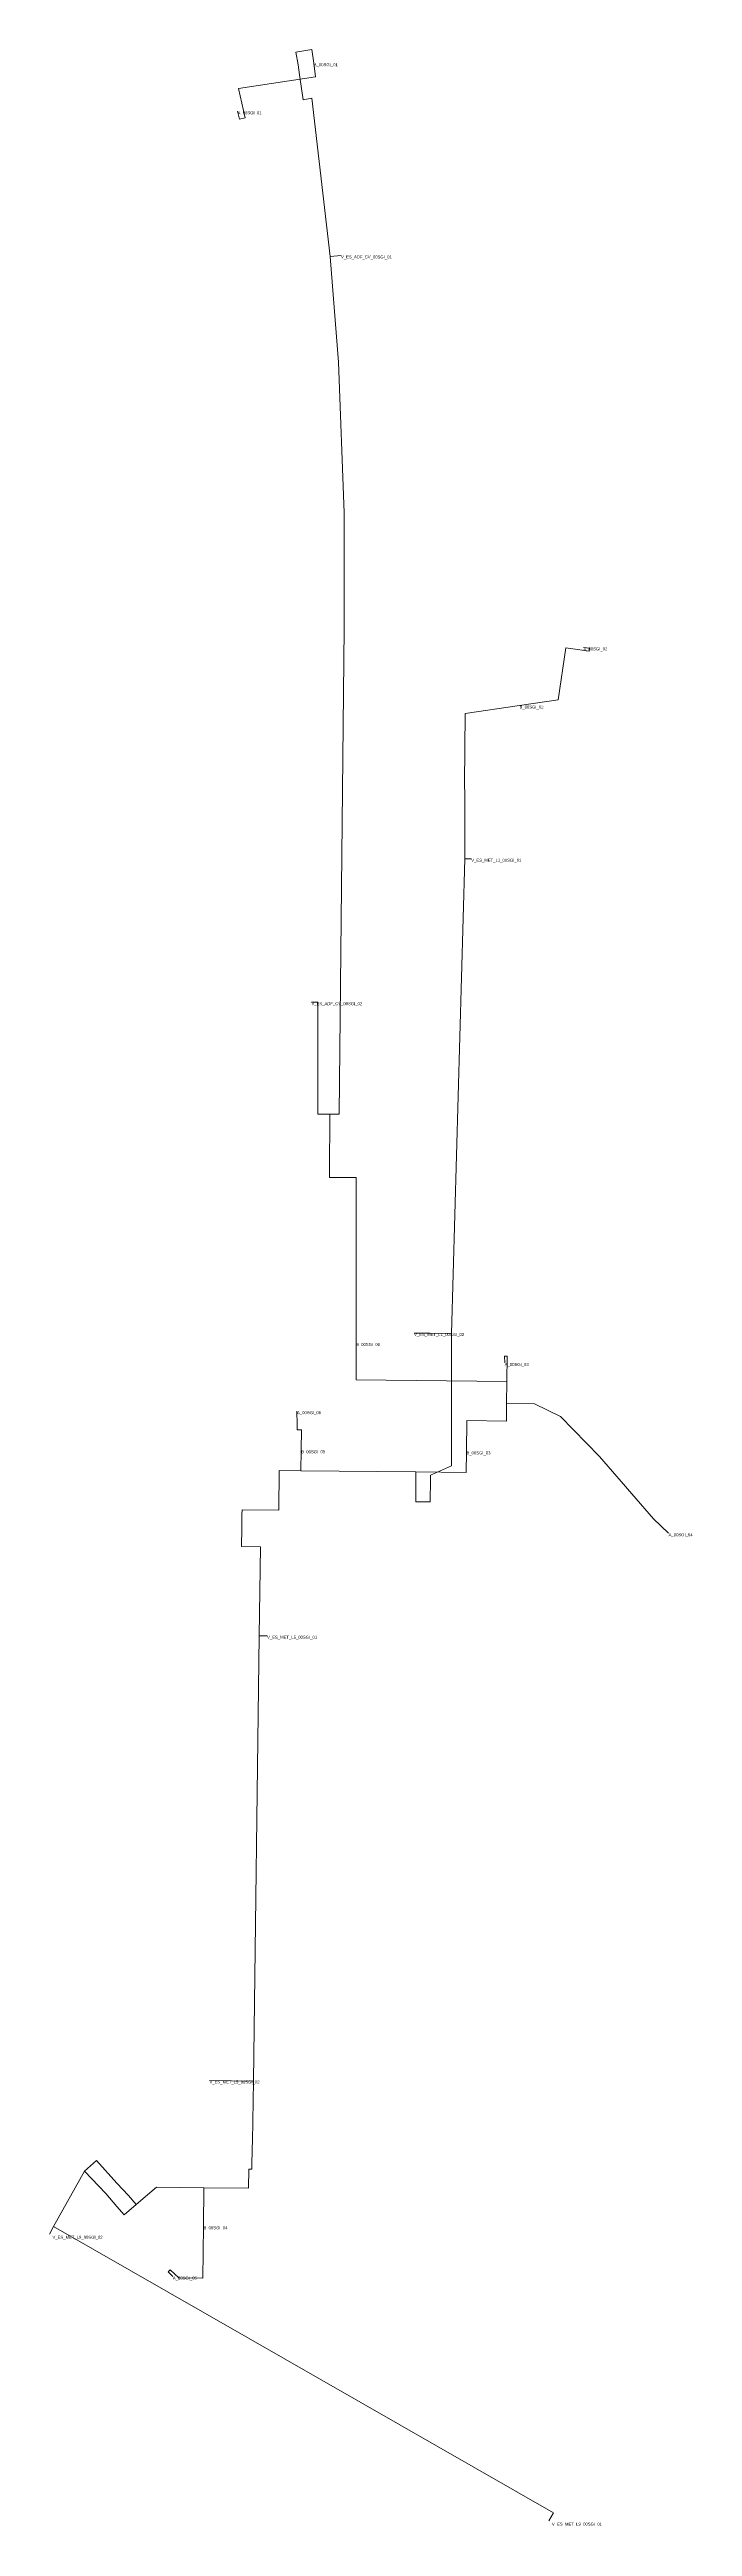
# Model space of a CAD drawing. Header units: metres. Extents: x 431996 to 432103, y 4585730 to 4586143.
import ezdxf
from ezdxf.enums import TextEntityAlignment as Align

# ---------------------------------------------------------------- set-up
doc = ezdxf.new("R2010")
doc.units = ezdxf.units.M
doc.header["$MEASUREMENT"] = 0
for name, color, linetype, lineweight in [('01_A_AccesTren_t', 30, 'Continuous', 0), ('01_C_AccesExt_t', 7, 'Continuous', 0), ('01_I_Ascensor_l', 7, 'Continuous', 0), ('01_I_AscensorD_l', 7, 'Continuous', 0), ('01_I_BarreraTarifaria_t', 7, 'Continuous', 0), ('01_I_Horitzontal_l', 7, 'Continuous', 0), ('01_I_HoritzontalD_l', 7, 'Continuous', 0), ('01_I_Rampa_l', 7, 'Continuous', 0)]:
    doc.layers.add(name, color=color, linetype=linetype, lineweight=lineweight)
doc.styles.add('Style-Arial', font='arial.ttf')

msp = doc.modelspace()

# ---------------------------------------------------------------- linework, layer by layer
at = {"layer": '01_I_Ascensor_l'}
for p, q in [((432086.0472, 4586043.132228), (432085.980761, 4586042.658578, -10)), ((432065.187565, 4586020.616982, -10), (432065.275643, 4586018.638259, -20)), ((432042.70466, 4585959.51166, -10), (432042.726177, 4585961.733838, -20)), ((432071.890128, 4585925.235058), (432072.293787, 4585925.231166, -10)), ((432037.269323, 4585916.057307), (432037.286306, 4585913.811803, -10)), ((432059.542265, 4585903.856119, -20), (432059.464839, 4585901.827463, -10)), ((432028.101493, 4585898.770454, -10), (432028.072661, 4585896.583845, -20)), ((432029.774379, 4585792.885167, -20), (432029.761362, 4585790.618163, -10)), ((432007.235432, 4585783.594671, -10), (432005.406287, 4585785.72734, -90)), ((432009.172176, 4585785.409516, -10), (432007.217676, 4585787.456557, -90)), ((432016.139121, 4585773.026404, -10), (432015.780455, 4585772.686436))]:
    msp.add_line(p, q, dxfattribs=at)
at = {"layer": '01_I_AscensorD_l'}
for p, q in [((432037.701216, 4586138.671156, -20), (432037.478261, 4586140.306244, -10)), ((432028.62093, 4586131.49586, -10), (432027.665699, 4586131.273935))]:
    msp.add_line(p, q, dxfattribs=at)
at = {"layer": '01_I_Horitzontal_l'}
for p, q in [((432042.791041, 4586108.411686, -20), (432044.608345, 4586108.564011, -20)), ((432085.01109, 4586043.277563), (432086.0472, 4586043.132228)), ((432063.008756, 4585929.008535, -20), (432065.227004, 4586008.083473, -20)), ((432065.227004, 4586008.083473, -20), (432066.324064, 4586008.069734, -20)), ((432042.726177, 4585961.733838, -20), (432042.726177, 4585965.526616, -20)), ((432059.421488, 4585929.046124, -20), (432056.785325, 4585929.073746, -20)), ((432059.421488, 4585929.046124, -20), (432063.008756, 4585929.008535, -20)), ((432071.891619, 4585924.079556), (432071.890128, 4585925.235058)), ((432072.253061, 4585921.007156, -10), (432072.293787, 4585925.231166, -10)), ((432072.217386, 4585917.307044, -10), (432072.253061, 4585921.007156, -10)), ((432037.964644, 4585909.543257, -10), (432037.930605, 4585906.141915, -10)), ((432057.105277, 4585905.954641, -10), (432037.930605, 4585906.141915, -10)), ((432099.225265, 4585895.723305, -10), (432096.699279, 4585898.141828, -10)), ((432030.969089, 4585878.64436, -20), (432030.000914, 4585804.471678, -20)), ((432030.969089, 4585878.64436, -20), (432032.280062, 4585878.64436, -20)), ((432022.680502, 4585804.567478, -20), (432030.000467, 4585804.471683, -20)), ((432001.855017, 4585789.449824, -90), (431996.692845, 4585780.219682, -90)), ((432021.762714, 4585786.71019, -10), (432021.679233, 4585780.280606, -10)), ((431996.692845, 4585780.219682, -90), (431996.010222, 4585778.9844, -90)), ((432016.57495, 4585771.909928), (432015.780455, 4585772.686436))]:
    msp.add_line(p, q, dxfattribs=at)
at = {"layer": '01_I_Horitzontal_l', "flags": 128}
for points, elevation in [([(432042.726177, 4585965.526616), (432044.32613, 4585965.526616), (432045.107488, 4586046.398197), (432045.107488, 4586065.688555), (432044.200204, 4586090.796816), (432042.791041, 4586108.411686)], -20), ([(432085.980761, 4586042.658578), (432082.08706, 4586043.204748), (432080.832598, 4586034.55169), (432074.36612, 4586033.592489)], -10), ([(432074.36612, 4586033.592489), (432065.292724, 4586032.291562), (432065.187565, 4586020.616982)], -9.999902), ([(432065.275643, 4586018.638259), (432065.240683, 4586014.788884), (432065.227004, 4586008.083473)], -20), ([(432042.726177, 4585965.526616), (432040.769483, 4585965.531948), (432040.769483, 4585984.167137), (432039.684972, 4585984.177736)], -20), ([(432047.114424, 4585927.41525), (432047.114392, 4585954.968354), (432042.704666, 4585954.968349), (432042.70466, 4585959.51166)], -10), ([(432059.542265, 4585903.856119), (432059.542265, 4585905.390839), (432063.018925, 4585906.944458), (432063.008756, 4585929.008535)], -20), ([(432047.114424, 4585927.41525), (432047.114431, 4585921.25228), (432072.253061, 4585921.007156)], -10), ([(432072.217386, 4585917.307044), (432072.188364, 4585914.40704), (432065.566017, 4585914.473314), (432065.523076, 4585909.360267)], -10), ([(432087.709609, 4585908.496685), (432081.203976, 4585915.193183), (432076.888393, 4585917.262009), (432072.217386, 4585917.307044)], -10), ([(432037.286306, 4585913.811803), (432037.277634, 4585912.945257), (432037.998618, 4585912.938042), (432037.964644, 4585909.543257)], -10), ([(432065.523076, 4585909.360267), (432065.493443, 4585905.831716), (432057.105277, 4585905.954641)], -10), ([(432037.930605, 4585906.141915), (432034.306244, 4585906.177313), (432034.241961, 4585899.577216), (432028.114015, 4585899.636952), (432028.101493, 4585898.770454)], -10), ([(432057.105277, 4585905.954641), (432057.056239, 4585900.954133), (432059.456243, 4585900.931115), (432059.464839, 4585901.827463)], -10), ([(432028.072661, 4585896.583845), (432028.041333, 4585893.504806), (432031.16253, 4585893.464058), (432030.969089, 4585878.64436)], -20), ([(432030.000914, 4585804.471678), (432029.870391, 4585794.472168), (432029.787382, 4585793.273167), (432029.774379, 4585792.885167)], -20), ([(432007.217676, 4585787.456557), (432003.823634, 4585791.223541), (432001.855017, 4585789.449824)], -90), ([(432029.761362, 4585790.618163), (432029.753396, 4585789.803723), (432029.238355, 4585789.813166), (432029.19733, 4585786.613661), (432021.762714, 4585786.71019)], -10), ([(431996.692845, 4585780.219682), (432080.035194, 4585732.545879), (432079.27089, 4585731.209738)], -90), ([(432021.679233, 4585780.280606), (432021.568467, 4585771.658224), (432017.549101, 4585771.708224), (432016.139121, 4585773.026404)], -10)]:
    msp.add_lwpolyline(points, dxfattribs=dict(at, elevation=elevation))
at = {"layer": '01_I_HoritzontalD_l'}
for p, q in [((432027.665699, 4586131.273935), (432027.362137, 4586132.580554)), ((432005.406287, 4585785.72734, -90), (432001.855017, 4585789.449824, -90)), ((432010.465784, 4585783.90125, -10), (432009.172176, 4585785.409516, -10))]:
    msp.add_line(p, q, dxfattribs=at)
at = {"layer": '01_I_HoritzontalD_l', "flags": 128}
for points, elevation in [([(432037.478261, 4586140.306244), (432037.099914, 4586142.451063), (432039.748347, 4586142.861103), (432040.063637, 4586140.590117)], -10), ([(432040.063637, 4586140.590117), (432040.378927, 4586138.319131), (432027.493321, 4586136.349421), (432028.62093, 4586131.49586)], -10), ([(432042.791041, 4586108.411686), (432039.725833, 4586134.743662), (432038.277746, 4586134.489659), (432037.701216, 4586138.671156)], -20), ([(432010.465784, 4585783.90125), (432008.453066, 4585782.174985), (432007.235432, 4585783.594671)], -10), ([(432021.762714, 4585786.71019), (432013.860459, 4585786.812791), (432010.465784, 4585783.90125)], -10)]:
    msp.add_lwpolyline(points, dxfattribs=dict(at, elevation=elevation))
at = {"layer": '01_I_Rampa_l'}
msp.add_line((432096.699279, 4585898.141828, -10), (432087.709609, 4585908.496685, -10), dxfattribs=at)

# ---------------------------------------------------------------- texts
at = {"layer": '01_A_AccesTren_t', "style": 'Style-Arial'}
for s, p in [('V_ES_ADF_CV_00SGI_01', (432044.608345, 4586108.564011, -20)), ('V_ES_MET_L1_00SGI_01', (432066.324064, 4586008.069734, -20)), ('V_ES_ADF_CV_00SGI_02', (432039.684972, 4585984.177736, -20)), ('V_ES_MET_L1_00SGI_02', (432056.785325, 4585929.073746, -20)), ('V_ES_MET_L5_00SGI_01', (432032.280062, 4585878.64436, -20)), ('V_ES_MET_L5_00SGI_02', (432022.680502, 4585804.567478, -20)), ('V_ES_MET_L9_00SGI_02', (431996.510179, 4585778.699255, -90)), ('V_ES_MET_L9_00SGI_01', (432079.770848, 4585730.924592, -90))]:
    msp.add_text(s, height=0.5, dxfattribs=at).set_placement(p, align=Align.TOP_LEFT)
at = {"layer": '01_C_AccesExt_t', "char_height": 0.5, "attachment_point": 1, "line_spacing_factor": 1.2, "style": 'Style-Arial'}
for s, insert in [('A_00SGI_01', (432027.362137, 4586132.580554)), ('A_00SGI_02', (432085.01109, 4586043.277563)), ('A_00SGI_03', (432071.891619, 4585924.079556)), ('A_00SGI_06', (432037.269323, 4585916.057307)), ('A_00SGI_04', (432099.225265, 4585895.723305, -10)), ('A_00SGI_05', (432016.57495, 4585771.909928))]:
    msp.add_mtext(s, dxfattribs=dict(at, insert=insert))
at = {"layer": '01_I_BarreraTarifaria_t', "char_height": 0.5, "attachment_point": 1, "line_spacing_factor": 1.2, "style": 'Style-Arial'}
for s, insert in [('B_00SGI_01', (432040.063637, 4586140.590117, -10)), ('B_00SGI_02', (432074.36612, 4586033.592489, -10)), ('B_00SGI_06', (432047.114424, 4585927.41525, -10)), ('B_00SGI_05', (432037.964644, 4585909.543257, -10)), ('B_00SGI_03', (432065.523076, 4585909.360267, -10)), ('B_00SGI_04', (432021.679233, 4585780.280606, -10))]:
    msp.add_mtext(s, dxfattribs=dict(at, insert=insert))

doc.saveas('drawing.dxf')
